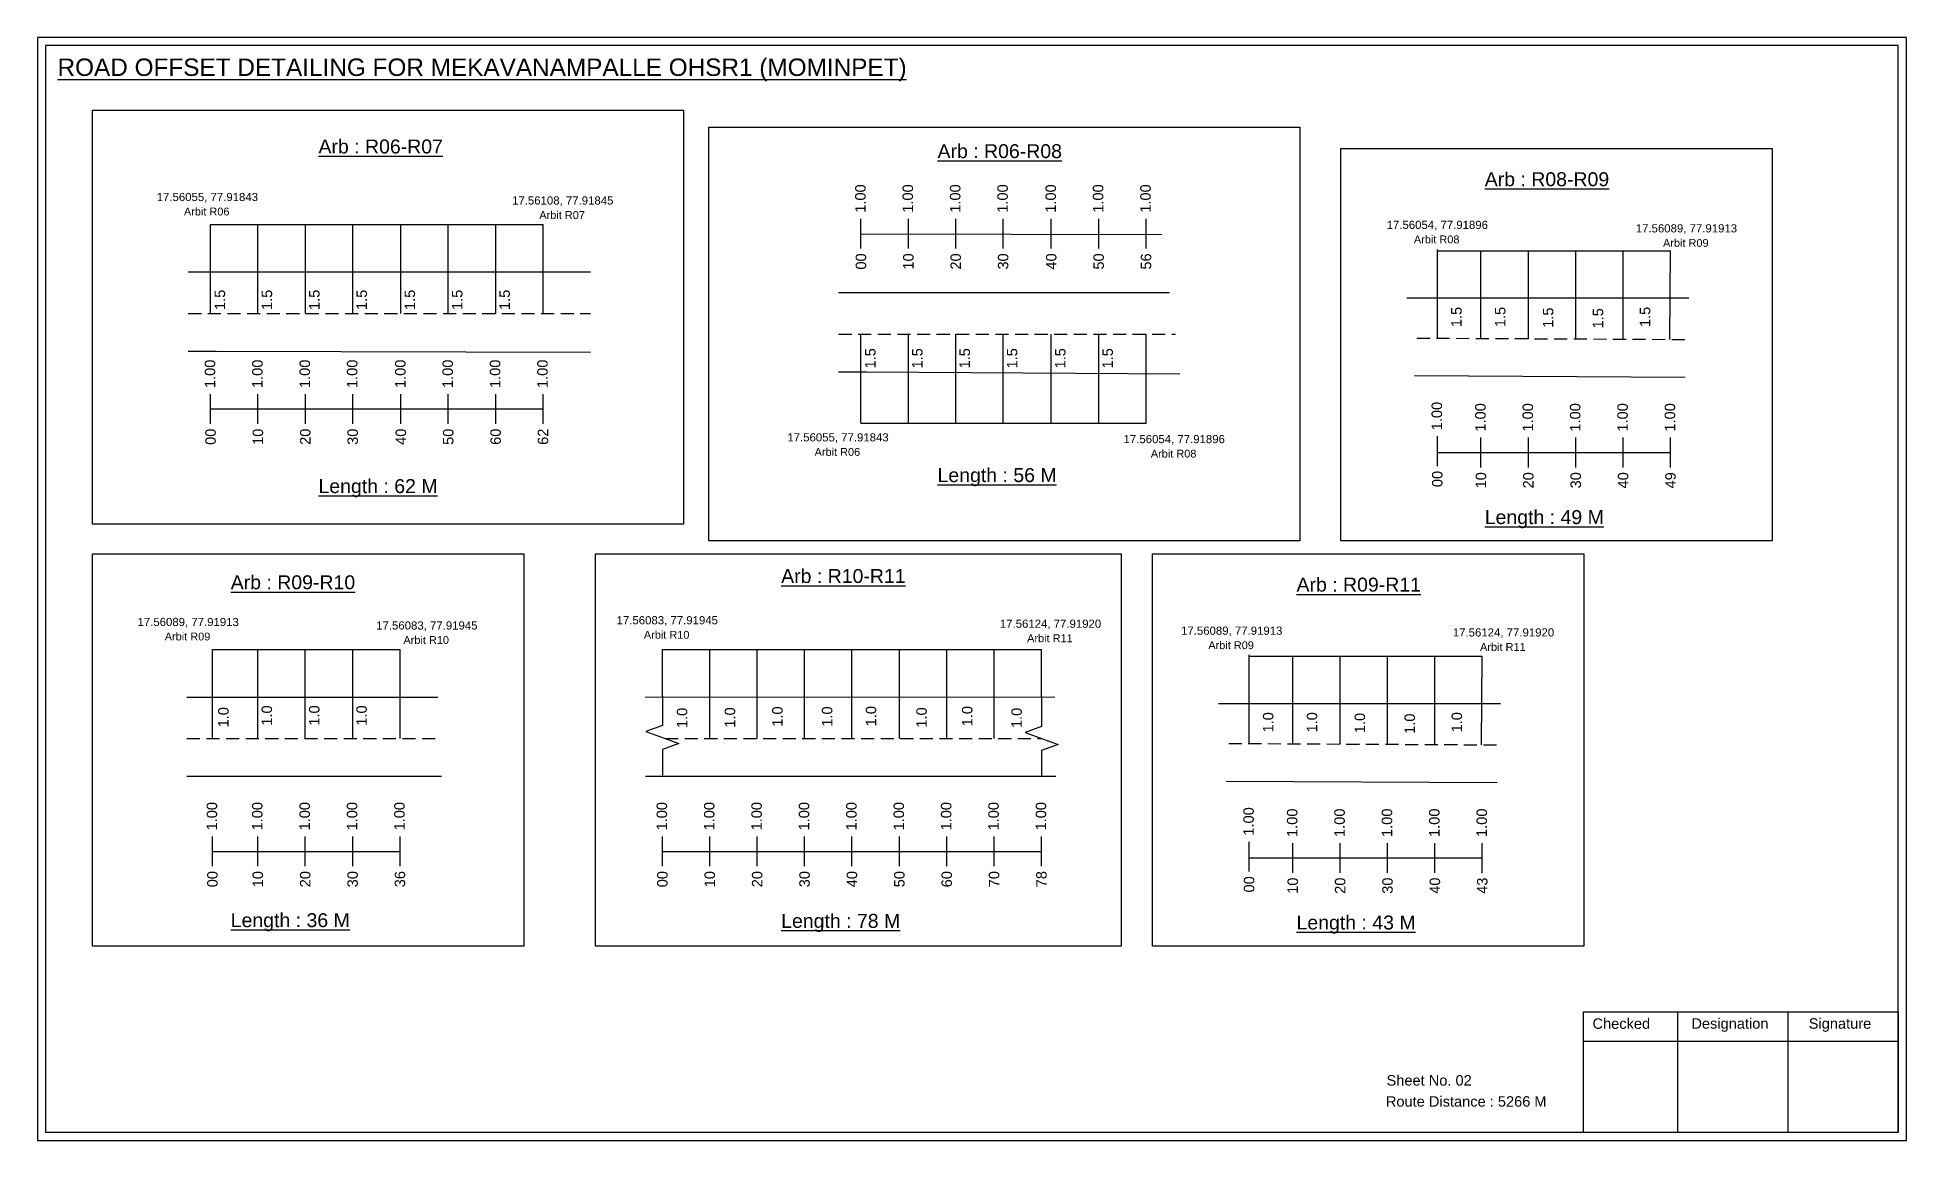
# Model space of a CAD drawing. Header units: inches. Extents: x 583 to 8862, y 412 to 2484.
# Drawn here: x 4851 to 5388, y 1957 to 2274 of the extents above; entities that cross this region are included whole.
import ezdxf

# ---------------------------------------------------------------- set-up
doc = ezdxf.new("R2010")
doc.units = ezdxf.units.IN
doc.header["$MEASUREMENT"] = 0
doc.linetypes.add('DASHED2', pattern=[0.375, 0.25, -0.125])
doc.layers.add('PDF_Geometry', color=7, linetype='Continuous')
doc.layers.add('PDF_Text', color=5, linetype='Continuous')
doc.styles.add('PDF Arial', font='arial.ttf')
doc.styles.get("Standard").update_dxf_attribs({"font": 'arial.ttf'})

msp = doc.modelspace()

# ---------------------------------------------------------------- texts
at = {"color": 242, "true_color": 0xcd2027}
for s, height, p in [('%%UROAD OFFSET DETAILING FOR MEKAVANAMPALLE OHSR1 (MOMINPET)', 5, (4857.07, 2262.56)), ('%%UArb : R06-R07', 4, (4931.97, 2240.31)), ('%%UArb : R06-R08', 4, (5109.64, 2238.97)), ('%%UArb : R08-R09', 4, (5266.69, 2230.91)), ('%%ULength : 62 M', 4, (4931.97, 2142.81)), ('%%ULength : 56 M', 4, (5109.64, 2145.97)), ('%%ULength : 49 M', 4, (5266.69, 2133.91)), ('%%UArb : R09-R10', 4, (4906.78, 2115.2)), ('%%UArb : R10-R11', 4, (5064.76, 2117)), ('%%UArb : R09-R11', 4, (5212.67, 2114.54)), ('%%ULength : 36 M', 4, (4906.78, 2018.2)), ('%%ULength : 78 M', 4, (5064.76, 2018)), ('%%ULength : 43 M', 4, (5212.67, 2017.54))]:
    msp.add_text(s, height=height, dxfattribs=at).set_placement(p)
at = {"color": 5}
for s, height, p in [('17.56055, 77.91843', 2.34, (4885.53, 2226.64)), ('17.56108, 77.91845', 2.34, (4987.53, 2225.64)), ('Arbit R06', 2.246, (4893.35, 2222.51)), ('Arbit R07', 2.246, (4995.35, 2221.51)), ('17.56054, 77.91896', 2.34, (5238.53, 2218.64)), ('Arbit R08', 2.246, (5246.35, 2214.51)), ('17.56089, 77.91913', 2.34, (5310.03, 2217.64)), ('Arbit R09', 2.246, (5317.85, 2213.51)), ('17.56055, 77.91843', 2.34, (5066.53, 2157.64)), ('17.56054, 77.91896', 2.34, (5163.03, 2157.14)), ('Arbit R06', 2.246, (5074.35, 2153.51)), ('Arbit R08', 2.246, (5170.85, 2153.01)), ('17.56089, 77.91913', 2.34, (4880.03, 2104.64)), ('17.56083, 77.91945', 2.34, (4948.53, 2103.64)), ('17.56083, 77.91945', 2.34, (5017.53, 2105.14)), ('Arbit R10', 2.246, (5025.35, 2101.01)), ('17.56124, 77.91920', 2.34, (5127.53, 2104.14)), ('17.56089, 77.91913', 2.34, (5179.53, 2102.14)), ('17.56124, 77.91920', 2.34, (5257.53, 2101.64)), ('Arbit R09', 2.246, (4887.85, 2100.51)), ('Arbit R10', 2.246, (4956.35, 2099.51)), ('Arbit R11', 2.246, (5135.35, 2100.01)), ('Arbit R09', 2.246, (5187.35, 2098.01)), ('Arbit R11', 2.246, (5265.35, 2097.51))]:
    msp.add_text(s, height=height, dxfattribs=at).set_placement(p)
at = {"color": 217, "true_color": 0x93278f}
for s, p in [('1.00', (5089, 2223.29)), ('1.00', (5102.6, 2223.29)), ('1.00', (5116.2, 2223.29)), ('1.00', (5129.8, 2223.29)), ('1.00', (5143.62, 2223.29)), ('1.00', (5157.22, 2223.29)), ('1.00', (5170.82, 2223.29)), ('00', (5089.15, 2206.97)), ('10', (5102.75, 2206.97)), ('20', (5116.35, 2206.97)), ('30', (5129.95, 2206.97)), ('40', (5143.77, 2206.97)), ('50', (5157.37, 2206.97)), ('56', (5170.97, 2206.97)), ('1.00', (4902.33, 2172.97)), ('1.00', (4915.93, 2172.97)), ('1.00', (4929.53, 2172.97)), ('1.00', (4943.13, 2172.97)), ('1.00', (4956.95, 2172.97)), ('1.00', (4970.55, 2172.97)), ('1.00', (4984.15, 2172.97)), ('1.00', (4997.75, 2172.97)), ('1.00', (5254.42, 2160.84)), ('1.00', (5266.94, 2160.46)), ('1.00', (5280.54, 2160.46)), ('1.00', (5294.14, 2160.46)), ('1.00', (5307.74, 2160.46)), ('1.00', (5321.34, 2160.46)), ('00', (4902.48, 2156.65)), ('10', (4916.08, 2156.65)), ('20', (4929.68, 2156.65)), ('30', (4943.28, 2156.65)), ('40', (4957.1, 2156.65)), ('50', (4970.7, 2156.65)), ('60', (4984.3, 2156.65)), ('62', (4997.9, 2156.65)), ('00', (5254.57, 2144.52)), ('10', (5267.09, 2144.14)), ('20', (5280.69, 2144.14)), ('30', (5294.29, 2144.14)), ('40', (5307.89, 2144.14)), ('49', (5321.49, 2144.14)), ('1.00', (4902.87, 2045.96)), ('1.00', (4915.9, 2045.96)), ('1.00', (4929.5, 2045.96)), ('1.00', (4943.1, 2045.96)), ('1.00', (4956.7, 2045.96)), ('1.00', (5032.01, 2045.96)), ('1.00', (5045.61, 2045.96)), ('1.00', (5059.21, 2045.96)), ('1.00', (5072.81, 2045.96)), ('1.00', (5086.41, 2045.96)), ('1.00', (5100.01, 2045.96)), ('1.00', (5113.61, 2045.96)), ('1.00', (5127.21, 2045.96)), ('1.00', (5140.81, 2045.96)), ('1.00', (5200.4, 2044.47)), ('1.00', (5212.92, 2044.09)), ('1.00', (5226.52, 2044.09)), ('1.00', (5240.12, 2044.09)), ('1.00', (5253.72, 2044.09)), ('1.00', (5267.32, 2044.09)), ('00', (4903.02, 2029.64)), ('10', (4916.05, 2029.64)), ('20', (4929.65, 2029.64)), ('30', (4943.25, 2029.64)), ('36', (4956.85, 2029.64)), ('00', (5032.16, 2029.64)), ('10', (5045.76, 2029.64)), ('20', (5059.36, 2029.64)), ('30', (5072.96, 2029.64)), ('40', (5086.56, 2029.64)), ('50', (5100.16, 2029.64)), ('60', (5113.76, 2029.64)), ('70', (5127.36, 2029.64)), ('78', (5140.96, 2029.64)), ('00', (5200.55, 2028.15)), ('10', (5213.07, 2027.77)), ('20', (5226.67, 2027.77)), ('30', (5240.27, 2027.77)), ('40', (5253.87, 2027.77)), ('43', (5267.47, 2027.77))]:
    msp.add_text(s, height=3, rotation=90, dxfattribs=at).set_placement(p)
for s, p in [('1.5', (4905.18, 2195.37)), ('1.5', (4918.67, 2195.37)), ('1.5', (4932.27, 2195.37)), ('1.5', (4945.87, 2195.37)), ('1.5', (4959.69, 2195.37)), ('1.5', (4973.29, 2195.37)), ('1.5', (4986.89, 2195.37)), ('1.5', (5260.05, 2190.45)), ('1.5', (5272.63, 2190.45)), ('1.5', (5286.36, 2190.25)), ('1.5', (5300.68, 2190.06)), ('1.5', (5314.19, 2190.47)), ('1.5', (5091.85, 2178.58)), ('1.5', (5105.34, 2178.58)), ('1.5', (5118.94, 2178.58)), ('1.5', (5132.54, 2178.58)), ('1.5', (5146.36, 2178.58)), ('1.5', (5159.96, 2178.58)), ('1.0', (4918.64, 2076.04)), ('1.0', (4932.24, 2076.04)), ('1.0', (4945.84, 2076.04)), ('1.0', (5092.03, 2075.86)), ('1.0', (5119.66, 2075.86)), ('1.0', (4906.17, 2075.54)), ('1.0', (5037.82, 2075.35)), ('1.0', (5051.56, 2075.48)), ('1.0', (5065.18, 2075.74)), ('1.0', (5079.44, 2075.74)), ('1.0', (5106.55, 2075.48)), ('1.0', (5133.82, 2075.36)), ('1.0', (5206.03, 2074.08)), ('1.0', (5218.61, 2074.08)), ('1.0', (5232.34, 2073.88)), ('1.0', (5246.66, 2073.69)), ('1.0', (5260.17, 2074.1))]:
    msp.add_text(s, height=3, rotation=90).set_placement(p)
for s, p in [('Sheet No. 02', (5238.5, 1972.72)), ('Route Distance : 5266 M', (5238.31, 1966.67))]:
    msp.add_text(s, height=3).set_placement(p)
at = {"layer": 'PDF_Text', "color": 7, "attachment_point": 7, "style": 'PDF Arial'}
for s, insert, char_height in [('Checked', (5297.61, 1988.97), 3.001), ('Designation', (5325.99, 1988.14), 3.0006), ('Signature', (5359.67, 1988.14), 3.001)]:
    msp.add_mtext(s, dxfattribs=dict(at, insert=insert, char_height=char_height))

# ---------------------------------------------------------------- linework, layer by layer
at = {"color": 217, "true_color": 0x93278f}
for p, q in [((5087.67, 2213), (5087.67, 2221.55)), ((5101.27, 2213), (5101.27, 2221.55)), ((5114.87, 2213), (5114.87, 2221.55)), ((5128.47, 2213), (5128.47, 2221.55)), ((5142.29, 2213), (5142.29, 2221.55)), ((5155.89, 2213), (5155.89, 2221.55)), ((5169.49, 2213), (5169.49, 2221.55)), ((5087.67, 2217.27), (5174, 2217.03)), ((4901, 2162.68), (4901, 2171.23)), ((4914.6, 2162.68), (4914.6, 2171.23)), ((4928.2, 2162.68), (4928.2, 2171.23)), ((4941.8, 2162.68), (4941.8, 2171.23)), ((4955.62, 2162.68), (4955.62, 2171.23)), ((4969.22, 2162.68), (4969.22, 2171.23)), ((4982.82, 2162.68), (4982.82, 2171.23)), ((4996.42, 2162.68), (4996.42, 2171.23)), ((4901, 2166.95), (4996.42, 2167.01)), ((5253.09, 2150.55), (5253.09, 2159.11)), ((5265.61, 2150.16), (5265.61, 2158.72)), ((5279.21, 2150.16), (5279.21, 2158.72)), ((5292.81, 2150.16), (5292.81, 2158.72)), ((5306.41, 2150.16), (5306.41, 2158.72)), ((5320.01, 2150.16), (5320.01, 2158.72)), ((5253.09, 2154.43), (5320.01, 2154.45)), ((4901.54, 2035.67), (4901.54, 2044.22)), ((4914.58, 2035.67), (4914.58, 2044.22)), ((4928.18, 2035.67), (4928.18, 2044.22)), ((4941.78, 2035.67), (4941.78, 2044.22)), ((4955.38, 2035.67), (4955.38, 2044.22)), ((5030.68, 2035.67), (5030.68, 2044.22)), ((5044.28, 2035.67), (5044.28, 2044.22)), ((5057.88, 2035.67), (5057.88, 2044.22)), ((5071.48, 2035.67), (5071.48, 2044.22)), ((5085.08, 2035.67), (5085.08, 2044.22)), ((5098.68, 2035.67), (5098.68, 2044.22)), ((5112.28, 2035.67), (5112.28, 2044.22)), ((5125.88, 2035.67), (5125.88, 2044.22)), ((5139.48, 2035.67), (5139.48, 2044.22)), ((4901.54, 2039.94), (4955.38, 2039.95)), ((5030.68, 2039.94), (5139.48, 2039.94)), ((5199.07, 2034.18), (5199.07, 2042.73)), ((5211.59, 2033.79), (5211.59, 2042.35)), ((5225.19, 2033.79), (5225.19, 2042.35)), ((5238.79, 2033.79), (5238.79, 2042.35)), ((5252.39, 2033.79), (5252.39, 2042.35)), ((5265.99, 2033.79), (5265.99, 2042.35)), ((5199.07, 2038.06), (5265.99, 2038.08))]:
    msp.add_line(p, q, dxfattribs=at)
at = {"color": 5}
for p, q in [((4901, 2219.9), (4996.42, 2219.91)), ((5253.09, 2212.4), (5320.01, 2212.4)), ((5087.67, 2162.85), (5169.49, 2162.88)), ((4901.54, 2097.9), (4955.38, 2097.9)), ((5030.68, 2097.9), (5139.48, 2097.9)), ((5199.07, 2096.03), (5265.99, 2096.03))]:
    msp.add_line(p, q, dxfattribs=at)
for p, q in [((4901, 2194.37), (4901, 2219.91)), ((4914.6, 2194.37), (4914.6, 2219.91)), ((4928.2, 2194.37), (4928.2, 2219.91)), ((4941.8, 2194.37), (4941.8, 2219.91)), ((4955.62, 2194.37), (4955.62, 2219.91)), ((4969.22, 2194.37), (4969.22, 2219.91)), ((4982.82, 2194.37), (4982.82, 2219.91)), ((4996.42, 2194.37), (4996.42, 2219.91)), ((5253.09, 2187.16), (5253.09, 2212.7)), ((5265.61, 2187.11), (5265.61, 2212.4)), ((5279.21, 2187.06), (5279.21, 2212.4)), ((5292.81, 2187.12), (5292.81, 2212.4)), ((5306.41, 2186.86), (5306.41, 2212.4)), ((5319.78, 2186.9), (5320.01, 2212.4)), ((5010.02, 2206.26), (4894.6, 2206.26)), ((5176.22, 2200.27), (5081.26, 2200.27)), ((5325.26, 2198.73), (5244.31, 2198.73)), ((4894.6, 2183.57), (4902.65, 2183.57)), ((4902.65, 2183.57), (5010.02, 2183.27)), ((5087.67, 2162.85), (5087.67, 2188.39)), ((5101.27, 2162.85), (5101.27, 2188.39)), ((5114.87, 2162.85), (5114.87, 2188.39)), ((5128.47, 2162.85), (5128.47, 2188.39)), ((5142.29, 2162.85), (5142.29, 2188.39)), ((5155.89, 2162.85), (5155.89, 2188.39)), ((5169.49, 2162.85), (5169.49, 2188.39)), ((5246.52, 2176.52), (5324.24, 2176.09)), ((4901.54, 2072.37), (4901.54, 2097.9)), ((4914.58, 2072.37), (4914.58, 2097.9)), ((4928.18, 2072.37), (4928.18, 2097.9)), ((4941.78, 2072.37), (4941.78, 2097.9)), ((4955.38, 2072.37), (4955.38, 2097.9)), ((5030.68, 2084.26), (5030.68, 2097.9)), ((5044.28, 2072.37), (5044.28, 2097.9)), ((5057.88, 2072.37), (5057.88, 2097.9)), ((5071.48, 2072.37), (5071.48, 2097.9)), ((5085.08, 2072.37), (5085.08, 2097.9)), ((5098.68, 2072.37), (5098.68, 2097.9)), ((5112.28, 2072.37), (5112.28, 2097.9)), ((5125.88, 2072.37), (5125.88, 2097.9)), ((5139.48, 2084.25), (5139.48, 2097.9)), ((5199.07, 2070.79), (5199.07, 2096.33)), ((5211.59, 2070.74), (5211.59, 2096.03)), ((5225.19, 2070.69), (5225.19, 2096.03)), ((5238.79, 2070.75), (5238.79, 2096.03)), ((5252.39, 2070.49), (5252.39, 2096.03)), ((5265.76, 2070.53), (5265.99, 2096.03)), ((4894.2, 2084.25), (4966.23, 2084.25)), ((5025.69, 2084.25), (5143.3, 2084.31)), ((5271.24, 2082.35), (5190.29, 2082.35)), ((4894.2, 2061.56), (4967.23, 2061.56)), ((5025.83, 2061.56), (5143.61, 2061.56)), ((5192.5, 2060.15), (5270.22, 2059.72))]:
    msp.add_line(p, q)
at = {"linetype": 'DASHED2', "ltscale": 15}
for p, q in [((4894.6, 2194.37), (5010.02, 2194.37)), ((5081.26, 2188.39), (5177.94, 2188.39)), ((5247.23, 2187.31), (5325.51, 2186.9)), ((4894.2, 2072.37), (4966.73, 2072.37)), ((5031.45, 2072.37), (5139.48, 2072.37)), ((5193.21, 2070.94), (5271.49, 2070.53))]:
    msp.add_line(p, q, dxfattribs=at)
for points in [[(4867.08, 2252.74), (5036.69, 2252.74), (5036.69, 2133.92), (4867.08, 2133.92)], [(5044.04, 2247.9), (5213.66, 2247.9), (5213.66, 2129.08), (5044.04, 2129.08)], [(5225.39, 2241.76), (5349.19, 2241.76), (5349.19, 2129.08), (5225.39, 2129.08)], [(4867.08, 2125.38), (4990.88, 2125.38), (4990.88, 2012.7), (4867.08, 2012.7)], [(5011.46, 2125.38), (5162.31, 2125.38), (5162.31, 2012.7), (5011.46, 2012.7)], [(5171.37, 2125.38), (5295.17, 2125.38), (5295.17, 2012.7), (5171.37, 2012.7)]]:
    msp.add_lwpolyline(points, close=True)
msp.add_lwpolyline([(5081.26, 2177.59), (5089.32, 2177.59), (5179.17, 2177.08)])
at = {"linetype": 'Continuous'}
for points in [[(5030.67, 2084.53), (5030.67, 2076.1), (5025.92, 2074.38), (5035.41, 2070.92), (5030.67, 2069.2), (5030.67, 2061.85)], [(5139.48, 2084.25), (5139.48, 2075.82), (5134.74, 2074.09), (5144.23, 2070.64), (5139.48, 2068.91), (5139.48, 2061.56)]]:
    msp.add_lwpolyline(points, dxfattribs=at)
at = {"layer": 'PDF_Geometry'}
for points in [[(4851.29, 2273.63), (4851.29, 1956.92), (5387.76, 1956.92), (5387.76, 2273.63)], [(4853.62, 2271.3), (4853.62, 1959.34), (5385.35, 1959.34), (5385.35, 2271.3)]]:
    msp.add_lwpolyline(points, close=True, dxfattribs=at)
at = {"layer": 'PDF_Geometry', "color": 242, "true_color": 0xcc1f26}
msp.add_lwpolyline([(5385.35, 1959.24), (5295, 1959.24), (5295, 1993.86), (5385.35, 1993.86)], close=True, dxfattribs=at)
for points in [[(5321.99, 1993.86), (5321.99, 1959.24)], [(5353.71, 1993.86), (5353.71, 1959.24)], [(5295, 1985.48), (5385.35, 1985.48)]]:
    msp.add_lwpolyline(points, dxfattribs=at)

msp.set_redraw_order([(e.dxf.handle, doc.entitydb.next_handle()) for e in msp.query("TEXT MTEXT ATTDEF DIMENSION ARC_DIMENSION")])  # texts and dimensions are drawn at this point

doc.saveas('drawing.dxf')
